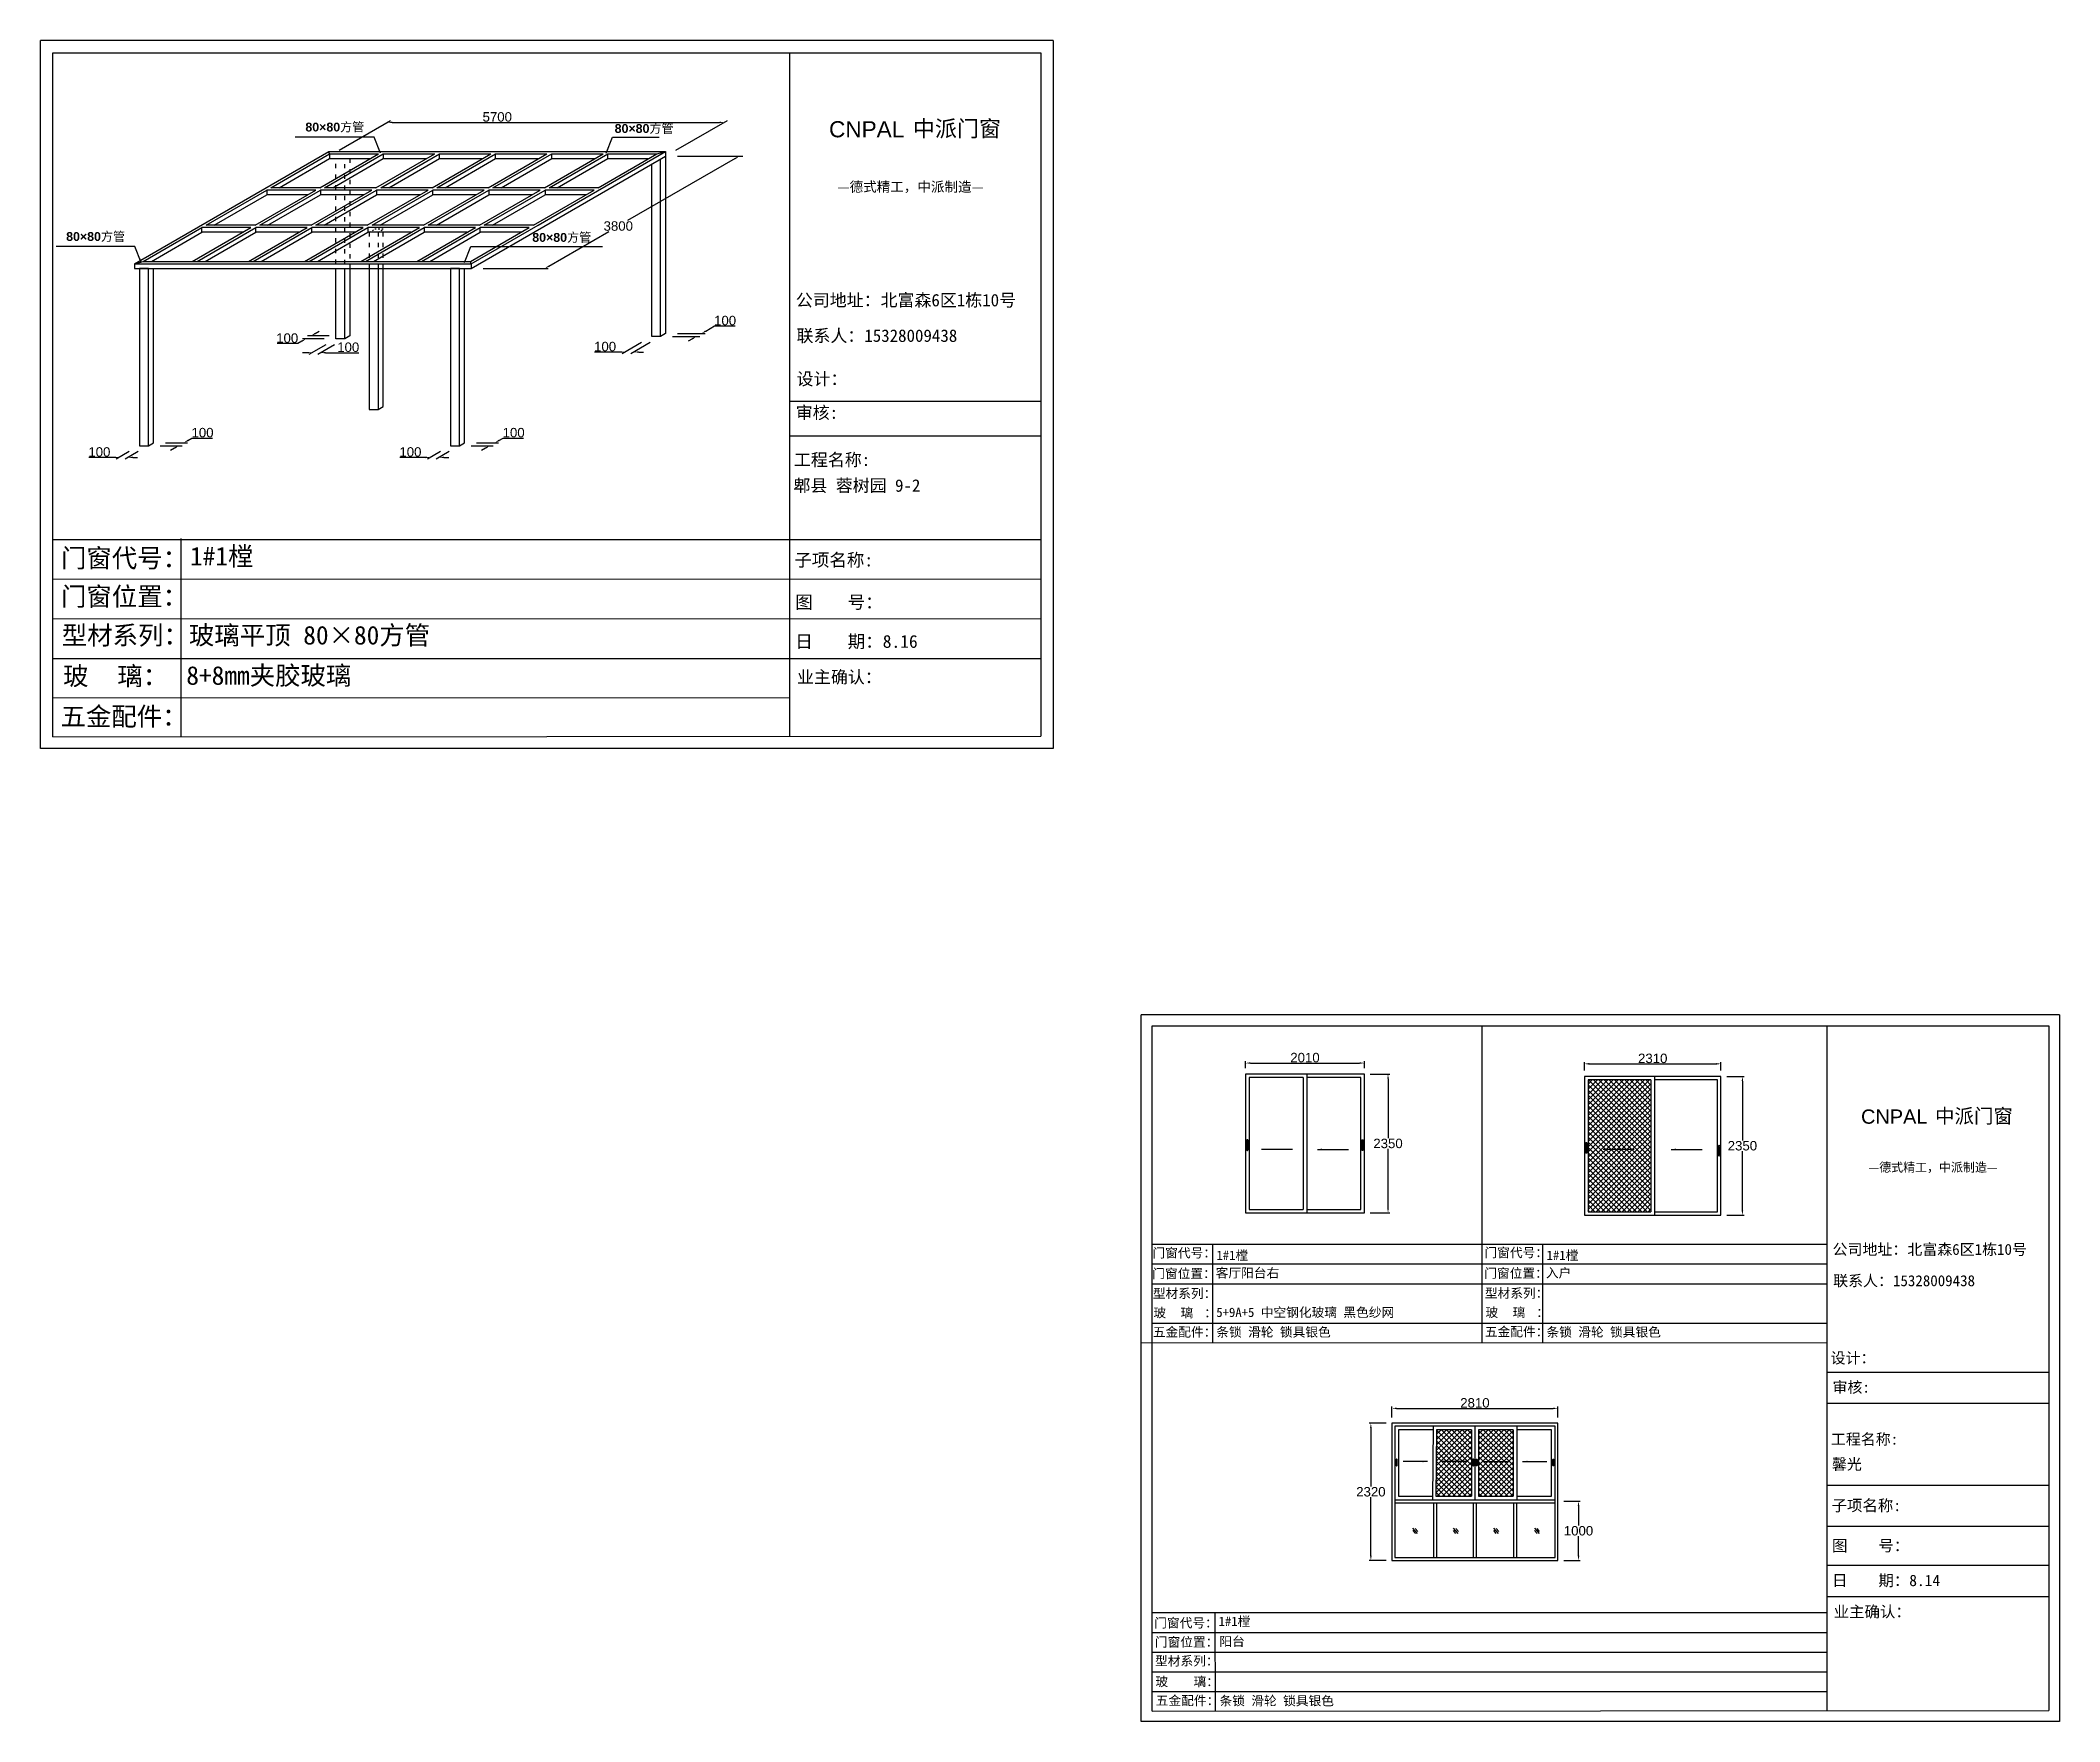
# Model space of a CAD drawing. Header units: inches. Extents: x -138455 to 599497, y -747149 to 13167.
# Drawn here: x 552217 to 586390, y -357947 to -329491 of the extents above; entities that cross this region are included whole.
import ezdxf

# ---------------------------------------------------------------- set-up
doc = ezdxf.new("R2010")
doc.units = ezdxf.units.IN
doc.header["$MEASUREMENT"] = 0
doc.header["$PDMODE"] = 35
doc.header["$PDSIZE"] = -3
doc.linetypes.add('ACAD_ISO03W100', pattern=[30, 12, -18])
doc.layers.add('0 @ 1', color=7, linetype='Continuous')
doc.styles.add('Annotative', font='arialbd.ttf')
doc.styles.add('MtXpl_', font='')
doc.styles.add('MtXpl__1', font='')
doc.styles.get("Standard").update_dxf_attribs({"font": 'arial.ttf'})
doc.styles.get('MtXpl_').set_extended_font_data('SimSun')
doc.styles.get('MtXpl__1').set_extended_font_data('SimSun', bold=True)
doc.dimstyles.get("Standard").update_dxf_attribs({"dimtxt": 80, "dimasz": 70, "dimexe": 40, "dimexo": 80, "dimgap": 0, "dimtad": 1, "dimtih": 1, "dimtoh": 1, "dimdec": 0, "dimzin": 0, "dimdsep": 46, "dimtxsty": 'Standard', "dimcen": 0.09, "dimadec": 0, "dimazin": 0, "dimtfac": 1, "dimtdec": 0, "dimtofl": 0, "dimtmove": 0, "dimatfit": 3, "dimfxl": 0, "dimtolj": 1, "dimtzin": 0, "dimarcsym": 0})

msp = doc.modelspace()

# ---------------------------------------------------------------- texts
for height, p in [(273.33, (565563.9, -331131.7)), (241.23, (583029.8, -347827.5))]:
    msp.add_text('CNPAL', height=height).set_placement(p)
for s, height, style, p in [('中派门窗', 273.33, 'MtXpl_', (566983.1, -331120.4)), ('—德式精工，中派制造—', 168.205, 'MtXpl_', (565706.9, -332053.1)), ('公司地址：北富森6区1栋10号', 210.256, 'MtXpl_', (565002.1, -333992.7)), ('联系人：15328009438', 210.256, 'MtXpl_', (565013.5, -334593.8)), ('设计：', 210.26, 'MtXpl_', (565013.9, -335325.9)), ('审核:', 210.26, 'MtXpl_', (565000.4, -335896)), ('工程名称:', 210.26, 'MtXpl_', (564969.7, -336694)), ('郫县 蓉树园 9-2', 210.26, 'MtXpl_', (564961, -337130.5)), ('子项名称:', 217.27, 'MtXpl_', (564976.4, -338394.5)), ('图    号：', 217.27, 'MtXpl_', (564992, -339107)), ('日    期：8.16', 217.268, 'MtXpl_', (564992.8, -339772.6)), ('业主确认：', 210.26, 'MtXpl_', (565021.9, -340371.9)), ('中派门窗', 241.23, 'MtXpl_', (584282.3, -347817.6)), ('—德式精工，中派制造—', 148.451, 'MtXpl_', (583155.9, -348640.7)), ('公司地址：北富森6区1栋10号', 185.564, 'MtXpl_', (582547.8, -350046.9)), ('客厅阳台右', 157.8, 'MtXpl__1', (572107.7, -350430.7)), ('1#1樘', 157.8, 'MtXpl__1', (572120.6, -350132.2)), ('入户', 157.8, 'MtXpl__1', (577695.2, -350430.7)), ('1#1樘', 157.8, 'MtXpl__1', (577708.1, -350132.2)), ('联系人：15328009438', 185.564, 'MtXpl_', (582557.9, -350577.3)), ('5+9A+5 中空钢化玻璃 黑色纱网 ', 157.8, 'MtXpl__1', (572118.1, -351098.3)), ('条锁 滑轮 锁具银色 ', 157.8, 'MtXpl__1', (572118.1, -351432.1)), ('条锁 滑轮 锁具银色 ', 157.8, 'MtXpl__1', (577705.6, -351432.1)), ('设计：', 185.56, 'MtXpl_', (582514.5, -351885.2)), ('审核:', 185.56, 'MtXpl_', (582546.3, -352379.4)), ('工程名称:', 185.56, 'MtXpl_', (582519.1, -353259.6)), ('馨光', 185.56, 'MtXpl_', (582536.7, -353682.8)), ('子项名称:', 191.75, 'MtXpl_', (582529.8, -354384.3)), ('图    号：', 191.75, 'MtXpl_', (582538.9, -355064.3)), ('日    期：8.14', 191.752, 'MtXpl_', (582539.6, -355653.5)), ('业主确认：', 191.75, 'MtXpl_', (582565.3, -356182.4)), ('门窗代号：', 157.8, 'MtXpl__1', (571067.5, -356354.7)), ('门窗位置：', 157.8, 'MtXpl__1', (571077.5, -356678.8)), ('型材系列：', 157.8, 'MtXpl__1', (571080.7, -356998.2)), ('玻    璃：', 157.8, 'MtXpl__1', (571087.4, -357347.8)), ('五金配件：', 157.8, 'MtXpl__1', (571092.9, -357669.1))]:
    msp.add_text(s, height=height, dxfattribs=dict(style=style)).set_placement(p)
at = {"char_height": 157.8, "attachment_point": 1, "style": 'MtXpl__1'}
for s, width, insert in [('{\\fSimSun|b1|i0|c134|p2;1#1樘}', 4396.385, (572156.6, -356171)), ('阳台', 4396.385, (572169.7, -356511.1)), ('{\\fSimSun|b1|i0|c134|p2;条锁 滑轮 锁具银色 }', 7563.173, (572172.4, -357515.1))]:
    msp.add_mtext_dynamic_manual_height_columns(s, width=width, gutter_width=903.5, heights=[0], dxfattribs=dict(at, insert=insert))
at = {"layer": '0 @ 1', "style": 'Annotative'}
for s, height, p in [('门窗代号：', 315.38, (552564.8, -338411.2)), ('门窗位置：', 315.38, (552564.8, -339060.9)), ('型材系列：', 315.38, (552578.1, -339717.3)), ('玻    璃：', 315.38, (552600.2, -340405.5)), ('五金配件：', 315.38, (552557.1, -341091.2)), ('门窗代号：', 157.8, (571037.1, -350092.1)), ('门窗代号：', 157.8, (576656.2, -350086.8)), ('门窗位置：', 157.8, (571033.7, -350441.3)), ('门窗位置：', 157.8, (576652.8, -350436.1)), ('型材系列：', 157.8, (571043.6, -350779)), ('型材系列：', 157.8, (576662.7, -350773.8)), ('玻    璃   ：', 157.8, (571053.9, -351105.1)), ('玻    璃   ：', 157.8, (576672.9, -351099.8)), ('五金配件：', 157.8, (571044, -351431.4)), ('五金配件：', 157.8, (576663, -351426.2))]:
    msp.add_text(s, height=height, dxfattribs=at).set_placement(p)
for s, width, insert, char_height, attachment_point in [('80×80{\\fSimSun|b1|i0|c134|p2;方管}', 1395.898, (557699.2, -330882.9), 150, 3), ('80×80{\\fSimSun|b1|i0|c134|p2;方管}', 1395.898, (561935.9, -330907.3), 150, 1), ('80×80{\\fSimSun|b1|i0|c134|p2;方管}', 1395.898, (553650.4, -332735.8), 150, 3), ('80×80{\\fSimSun|b1|i0|c134|p2;方管}', 1395.898, (560541.6, -332751.3), 150, 1), ('{\\fSimSun|b1|i0|c134|p2;1#1樘}', 4396.385, (554748.7, -338063.6), 315.385, 1), ('{\\fSimSun|b1|i0|c134|p2;玻璃平顶 80×80方管}', 9006.576, (554730.3, -339400.8), 315.385, 1), ('{\\fSimSun|b1|i0|c134|p2;8+8mm夹胶玻璃}', 7839.588, (554686.4, -340082.5), 315.385, 1)]:
    msp.add_mtext_dynamic_manual_height_columns(s, width=width, gutter_width=903.5, heights=[0], dxfattribs=dict(at, insert=insert, char_height=char_height, attachment_point=attachment_point))

# ---------------------------------------------------------------- blocks, each defined once
blk = doc.blocks.new('*D1218')
at = {"color": 0, "lineweight": -2, "transparency": 16777216}
for p, q in [((557272, -331352), (558144, -330849)), ((558172, -330879), (563712, -330879)), ((562972, -331352), (563844, -330849))]:
    blk.add_line(p, q, dxfattribs=at)
at = {"color": 0, "transparency": 16777216}
for points in [[(558172, -330866), (558172, -330892), (558092, -330879)], [(563712, -330866), (563712, -330892), (563792, -330879)]]:
    blk.add_solid(points, dxfattribs=at)
at = {"layer": 'Defpoints', "color": 0, "transparency": 16777216}
for p in [(563792, -330879), (557099, -331452), (562799, -331452)]:
    blk.add_point(p, dxfattribs=at)
at = {"color": 0, "transparency": 16777216, "insert": (559949, -330787), "char_height": 160, "attachment_point": 5}
blk.add_mtext('\\A1;5700', dxfattribs=at)
blk = doc.blocks.new('*D1219')
at = {"color": 0, "lineweight": -2, "transparency": 16777216}
for p, q in [((562999, -331452), (564103, -331452)), ((563974, -331492), (562155, -332542)), ((560821, -333312), (561838, -332726)), ((559708, -333352), (560812, -333352))]:
    blk.add_line(p, q, dxfattribs=at)
at = {"color": 0, "transparency": 16777216}
for points in [[(563967, -331481), (563980, -331504), (564043, -331452)], [(560815, -333301), (560828, -333324), (560752, -333352)]]:
    blk.add_solid(points, dxfattribs=at)
at = {"layer": 'Defpoints', "color": 0, "transparency": 16777216}
for p in [(562799, -331452), (564043, -331452), (559508, -333352)]:
    blk.add_point(p, dxfattribs=at)
at = {"color": 0, "transparency": 16777216, "insert": (561997, -332634), "char_height": 160, "attachment_point": 5}
blk.add_mtext('\\A1;3800', dxfattribs=at)
blk = doc.blocks.new('*D1220')
at = {"color": 0, "lineweight": -2, "transparency": 16777216}
for p, q in [((553473, -336549), (553036, -336549)), ((553722, -336452), (553502, -336579)), ((553872, -336452), (553652, -336579)), ((553783, -336549), (553863, -336549))]:
    blk.add_line(p, q, dxfattribs=at)
at = {"color": 0, "transparency": 16777216}
for points in [[(553473, -336536), (553473, -336563), (553553, -336549)], [(553783, -336536), (553783, -336563), (553703, -336549)]]:
    blk.add_solid(points, dxfattribs=at)
at = {"layer": 'Defpoints', "color": 0, "transparency": 16777216}
for p in [(553703, -336549), (553895, -336352), (554045, -336352)]:
    blk.add_point(p, dxfattribs=at)
at = {"color": 0, "transparency": 16777216, "insert": (553215, -336458), "char_height": 160, "attachment_point": 5}
blk.add_mtext('\\A1;100', dxfattribs=at)
blk = doc.blocks.new('*D1221')
at = {"color": 0, "lineweight": -2, "transparency": 16777216}
for p, q in [((554713, -336262), (554782, -336222)), ((554782, -336222), (555130, -336222)), ((554245, -336352), (554617, -336352)), ((554332, -336302), (554704, -336302)), ((554488, -336392), (554419, -336432))]:
    blk.add_line(p, q, dxfattribs=at)
at = {"color": 0, "transparency": 16777216}
for points in [[(554706, -336251), (554720, -336274), (554644, -336302)], [(554481, -336381), (554495, -336404), (554557, -336352)]]:
    blk.add_solid(points, dxfattribs=at)
at = {"layer": 'Defpoints', "color": 0, "transparency": 16777216}
for p in [(554045, -336352), (554132, -336302), (554644, -336302)]:
    blk.add_point(p, dxfattribs=at)
at = {"color": 0, "transparency": 16777216, "insert": (554961, -336131), "char_height": 160, "attachment_point": 5}
blk.add_mtext('\\A1;100', dxfattribs=at)
blk = doc.blocks.new('*D1222')
at = {"color": 0, "lineweight": -2, "transparency": 16777216}
for p, q in [((558738, -336549), (558300, -336549)), ((558986, -336452), (558766, -336579)), ((559136, -336452), (558916, -336579)), ((559048, -336549), (559128, -336549))]:
    blk.add_line(p, q, dxfattribs=at)
at = {"color": 0, "transparency": 16777216}
for points in [[(558738, -336536), (558738, -336563), (558818, -336549)], [(559048, -336536), (559048, -336563), (558968, -336549)]]:
    blk.add_solid(points, dxfattribs=at)
at = {"layer": 'Defpoints', "color": 0, "transparency": 16777216}
for p in [(558968, -336549), (559159, -336352), (559309, -336352)]:
    blk.add_point(p, dxfattribs=at)
at = {"color": 0, "transparency": 16777216, "insert": (558479, -336458), "char_height": 160, "attachment_point": 5}
blk.add_mtext('\\A1;100', dxfattribs=at)
blk = doc.blocks.new('*D1223')
at = {"color": 0, "lineweight": -2, "transparency": 16777216}
for p, q in [((559977, -336262), (560047, -336222)), ((560047, -336222), (560395, -336222)), ((559509, -336352), (559881, -336352)), ((559596, -336302), (559968, -336302)), ((559752, -336392), (559683, -336432))]:
    blk.add_line(p, q, dxfattribs=at)
at = {"color": 0, "transparency": 16777216}
for points in [[(559971, -336251), (559984, -336274), (559908, -336302)], [(559746, -336381), (559759, -336404), (559821, -336352)]]:
    blk.add_solid(points, dxfattribs=at)
at = {"layer": 'Defpoints', "color": 0, "transparency": 16777216}
for p in [(559309, -336352), (559396, -336302), (559908, -336302)]:
    blk.add_point(p, dxfattribs=at)
at = {"color": 0, "transparency": 16777216, "insert": (560226, -336131), "char_height": 160, "attachment_point": 5}
blk.add_mtext('\\A1;100', dxfattribs=at)
blk = doc.blocks.new('*D1224')
at = {"color": 0, "lineweight": -2, "transparency": 16777216}
for p, q in [((556733, -334777), (556653, -334777)), ((557046, -334642), (556761, -334807)), ((557196, -334642), (556911, -334807)), ((557043, -334777), (557606, -334777))]:
    blk.add_line(p, q, dxfattribs=at)
at = {"color": 0, "transparency": 16777216}
for points in [[(556733, -334763), (556733, -334790), (556813, -334777)], [(557043, -334763), (557043, -334790), (556963, -334777)]]:
    blk.add_solid(points, dxfattribs=at)
at = {"layer": 'Defpoints', "color": 0, "transparency": 16777216}
for p in [(557219, -334542), (557369, -334542), (556963, -334777)]:
    blk.add_point(p, dxfattribs=at)
at = {"color": 0, "transparency": 16777216, "insert": (557427, -334685), "char_height": 160, "attachment_point": 5}
blk.add_mtext('\\A1;100', dxfattribs=at)
blk = doc.blocks.new('*D1225')
at = {"color": 0, "lineweight": -2, "transparency": 16777216}
for p, q in [((557019, -334542), (556651, -334542)), ((557105, -334492), (556738, -334492)), ((556867, -334452), (556937, -334412)), ((556573, -334622), (556225, -334622)), ((556642, -334582), (556573, -334622))]:
    blk.add_line(p, q, dxfattribs=at)
at = {"color": 0, "transparency": 16777216}
for points in [[(556636, -334571), (556649, -334594), (556711, -334542)], [(556861, -334441), (556874, -334464), (556798, -334492)]]:
    blk.add_solid(points, dxfattribs=at)
at = {"layer": 'Defpoints', "color": 0, "transparency": 16777216}
for p in [(556798, -334492), (557219, -334542), (557305, -334492)]:
    blk.add_point(p, dxfattribs=at)
at = {"color": 0, "transparency": 16777216, "insert": (556394, -334531), "char_height": 160, "attachment_point": 5}
blk.add_mtext('\\A1;100', dxfattribs=at)
blk = doc.blocks.new('*D1226')
at = {"color": 0, "lineweight": -2, "transparency": 16777216}
for p, q in [((562912, -334502), (563380, -334502)), ((562999, -334452), (563467, -334452)), ((563251, -334542), (563181, -334582)), ((563476, -334412), (563626, -334325)), ((563626, -334325), (563974, -334325))]:
    blk.add_line(p, q, dxfattribs=at)
at = {"color": 0, "transparency": 16777216}
for points in [[(563244, -334531), (563257, -334554), (563320, -334502)], [(563469, -334401), (563483, -334424), (563407, -334452)]]:
    blk.add_solid(points, dxfattribs=at)
at = {"layer": 'Defpoints', "color": 0, "transparency": 16777216}
for p in [(562712, -334502), (562799, -334452), (563407, -334452)]:
    blk.add_point(p, dxfattribs=at)
at = {"color": 0, "transparency": 16777216, "insert": (563805, -334234), "char_height": 160, "attachment_point": 5}
blk.add_mtext('\\A1;100', dxfattribs=at)
blk = doc.blocks.new('*D1227')
at = {"color": 0, "lineweight": -2, "transparency": 16777216}
for p, q in [((562033, -334766), (561595, -334766)), ((562389, -334607), (562061, -334796)), ((562539, -334607), (562211, -334796)), ((562343, -334766), (562423, -334766))]:
    blk.add_line(p, q, dxfattribs=at)
at = {"color": 0, "transparency": 16777216}
for points in [[(562033, -334753), (562033, -334779), (562113, -334766)], [(562343, -334753), (562343, -334779), (562263, -334766)]]:
    blk.add_solid(points, dxfattribs=at)
at = {"layer": 'Defpoints', "color": 0, "transparency": 16777216}
for p in [(562562, -334507), (562712, -334507), (562263, -334766)]:
    blk.add_point(p, dxfattribs=at)
at = {"color": 0, "transparency": 16777216, "insert": (561774, -334674), "char_height": 160, "attachment_point": 5}
blk.add_mtext('\\A1;100', dxfattribs=at)
blk = doc.blocks.new('*D1230')
at = {"color": 0, "lineweight": -2, "transparency": 16777216}
for p, q in [((572614, -346887), (572614, -346771)), ((572694, -346801), (574544, -346801)), ((574624, -346887), (574624, -346771))]:
    blk.add_line(p, q, dxfattribs=at)
at = {"color": 0, "transparency": 16777216}
for points in [[(572694, -346787), (572694, -346814), (572614, -346801)], [(574544, -346787), (574544, -346814), (574624, -346801)]]:
    blk.add_solid(points, dxfattribs=at)
at = {"layer": 'Defpoints', "color": 0, "transparency": 16777216}
for p in [(574624, -346801), (572614, -346987), (574624, -346987)]:
    blk.add_point(p, dxfattribs=at)
at = {"color": 0, "transparency": 16777216, "insert": (573619, -346709), "char_height": 160, "attachment_point": 5}
blk.add_mtext('\\A1;2010', dxfattribs=at)
blk = doc.blocks.new('*D1231')
at = {"color": 0, "lineweight": -2, "transparency": 16777216}
for p, q in [((574724, -346987), (575054, -346987)), ((575024, -347067), (575024, -348071)), ((575024, -349257), (575024, -348254)), ((574724, -349337), (575054, -349337))]:
    blk.add_line(p, q, dxfattribs=at)
at = {"color": 0, "transparency": 16777216}
for points in [[(575011, -347067), (575038, -347067), (575024, -346987)], [(575011, -349257), (575038, -349257), (575024, -349337)]]:
    blk.add_solid(points, dxfattribs=at)
at = {"layer": 'Defpoints', "color": 0, "transparency": 16777216}
for p in [(574624, -346987), (574624, -349337), (575024, -349337)]:
    blk.add_point(p, dxfattribs=at)
at = {"color": 0, "transparency": 16777216, "insert": (575024, -348162), "char_height": 160, "attachment_point": 5}
blk.add_mtext('\\A1;2350', dxfattribs=at)
blk = doc.blocks.new('*D1232')
at = {"color": 0, "lineweight": -2, "transparency": 16777216}
for p, q in [((578349, -346926), (578349, -346784)), ((578429, -346814), (580579, -346814)), ((580659, -346926), (580659, -346784))]:
    blk.add_line(p, q, dxfattribs=at)
at = {"color": 0, "transparency": 16777216}
for points in [[(578429, -346800), (578429, -346827), (578349, -346814)], [(580579, -346800), (580579, -346827), (580659, -346814)]]:
    blk.add_solid(points, dxfattribs=at)
at = {"layer": 'Defpoints', "color": 0, "transparency": 16777216}
for p in [(580659, -346814), (578349, -347026), (580659, -347026)]:
    blk.add_point(p, dxfattribs=at)
at = {"color": 0, "transparency": 16777216, "insert": (579504, -346722), "char_height": 160, "attachment_point": 5}
blk.add_mtext('\\A1;2310', dxfattribs=at)
blk = doc.blocks.new('*D1233')
at = {"color": 0, "lineweight": -2, "transparency": 16777216}
for p, q in [((580759, -347026), (581052, -347026)), ((581022, -347106), (581022, -348110)), ((581022, -349296), (581022, -348293)), ((580759, -349376), (581052, -349376))]:
    blk.add_line(p, q, dxfattribs=at)
at = {"color": 0, "transparency": 16777216}
for points in [[(581009, -347106), (581035, -347106), (581022, -347026)], [(581009, -349296), (581035, -349296), (581022, -349376)]]:
    blk.add_solid(points, dxfattribs=at)
at = {"layer": 'Defpoints', "color": 0, "transparency": 16777216}
for p in [(580659, -347026), (580659, -349376), (581022, -349376)]:
    blk.add_point(p, dxfattribs=at)
at = {"color": 0, "transparency": 16777216, "insert": (581022, -348201), "char_height": 160, "attachment_point": 5}
blk.add_mtext('\\A1;2350', dxfattribs=at)
blk = doc.blocks.new('*D1234')
at = {"color": 0, "lineweight": -2, "transparency": 16777216}
for p, q in [((578000, -354218), (578278, -354218)), ((578248, -354298), (578248, -354627)), ((578248, -355138), (578248, -354810)), ((578000, -355218), (578278, -355218))]:
    blk.add_line(p, q, dxfattribs=at)
at = {"color": 0, "transparency": 16777216}
for points in [[(578235, -354298), (578262, -354298), (578248, -354218)], [(578235, -355138), (578262, -355138), (578248, -355218)]]:
    blk.add_solid(points, dxfattribs=at)
at = {"layer": 'Defpoints', "color": 0, "transparency": 16777216}
for p in [(577900, -354218), (577900, -355218), (578248, -355218)]:
    blk.add_point(p, dxfattribs=at)
at = {"color": 0, "transparency": 16777216, "insert": (578248, -354718), "char_height": 160, "attachment_point": 5}
blk.add_mtext('\\A1;1000', dxfattribs=at)
blk = doc.blocks.new('*D1235')
at = {"color": 0, "lineweight": -2, "transparency": 16777216}
for p, q in [((574990, -352898), (574704, -352898)), ((574734, -352978), (574734, -353967)), ((574734, -355138), (574734, -354150)), ((574990, -355218), (574704, -355218))]:
    blk.add_line(p, q, dxfattribs=at)
at = {"color": 0, "transparency": 16777216}
for points in [[(574720, -352978), (574747, -352978), (574734, -352898)], [(574720, -355138), (574747, -355138), (574734, -355218)]]:
    blk.add_solid(points, dxfattribs=at)
at = {"layer": 'Defpoints', "color": 0, "transparency": 16777216}
for p in [(575090, -352898), (574734, -355218), (575090, -355218)]:
    blk.add_point(p, dxfattribs=at)
at = {"color": 0, "transparency": 16777216, "insert": (574734, -354058), "char_height": 160, "attachment_point": 5}
blk.add_mtext('\\A1;2320', dxfattribs=at)
blk = doc.blocks.new('*D1236')
at = {"color": 0, "lineweight": -2, "transparency": 16777216}
for p, q in [((575090, -352798), (575090, -352615)), ((575170, -352645), (577820, -352645)), ((577900, -352798), (577900, -352615))]:
    blk.add_line(p, q, dxfattribs=at)
at = {"color": 0, "transparency": 16777216}
for points in [[(575170, -352632), (575170, -352658), (575090, -352645)], [(577820, -352632), (577820, -352658), (577900, -352645)]]:
    blk.add_solid(points, dxfattribs=at)
at = {"layer": 'Defpoints', "color": 0, "transparency": 16777216}
for p in [(577900, -352645), (575090, -352898), (577900, -352898)]:
    blk.add_point(p, dxfattribs=at)
at = {"color": 0, "transparency": 16777216, "insert": (576495, -352553), "char_height": 160, "attachment_point": 5}
blk.add_mtext('\\A1;2810', dxfattribs=at)
blk = doc.blocks.new('123as')
at = {"color": 0}
for p, q in [((90189, 51387), (90252, 51462)), ((90194, 51330), (90312, 51470)), ((90251, 51335), (90314, 51410))]:
    blk.add_line(p, q, dxfattribs=at)
blk = doc.blocks.new('123z')
at = {"color": 0}
for points in [[(94078, 52755), (94078, 52755, 0.414214), (94088, 52765), (94088, 52845, 0.414214), (94078, 52855), (94078, 52855, 0.414214), (94068, 52845), (94068, 52765, 0.414214)], [(94078, 52775), (94078, 52775, 0.414214), (94083, 52780), (94083, 52830, 0.414214), (94078, 52835), (94078, 52835, 0.414214), (94073, 52830), (94073, 52780, 0.414214)]]:
    blk.add_lwpolyline(points, format="xyb", close=True, dxfattribs=at)

# ---------------------------------------------------------------- dimensions: what is measured, and where the dimension line sits
for base, p1, p2, angle, picture, middle in [((563791.6, -330879.1), (557099, -331452.2), (562799, -331452.2), 0, '*D1218', (559949, -330879.1)), ((564043.1, -331452.2), (559508.1, -333352.2), (562799, -331452.2), 30, '*D1219', (561996.6, -332633.8)), ((563406.6, -334452.2), (562712.4, -334502.2), (562799, -334452.2), 30, '*D1226', (563805.3, -334325.3)), ((556798.1, -334492.2), (557218.8, -334542.2), (557305.4, -334492.2), 30, '*D1225', (556394, -334622.2))]:
    dim = msp.add_linear_dim(base=base, p1=p1, p2=p2, angle=angle, dimstyle='Standard', override={"dimtxt": 160, "dimasz": 80, "dimexe": 30, "dimexo": 100, "dimgap": 10})
    dim.commit()
    dim.dimension.update_dxf_attribs({"geometry": picture, "text_midpoint": middle, "dimtype": 161})
for base, p1, p2, picture, middle in [((556962.8, -334776.6), (557218.8, -334542.2), (557368.8, -334542.2), '*D1224', (557427.5, -334776.6)), ((562263, -334766.1), (562562.4, -334506.7), (562712.4, -334506.7), '*D1227', (561774.1, -334766.1)), ((553703.5, -336549.5), (553895.1, -336352.2), (554045.1, -336352.2), '*D1220', (553214.5, -336549.5)), ((558967.8, -336549.5), (559159.4, -336352.2), (559309.4, -336352.2), '*D1222', (558478.8, -336549.5))]:
    dim = msp.add_linear_dim(base=base, p1=p1, p2=p2, angle=0, text='100', dimstyle='Standard', override={"dimtxt": 160, "dimasz": 80, "dimexe": 30, "dimexo": 100, "dimgap": 10})
    dim.commit()
    dim.dimension.update_dxf_attribs({"geometry": picture, "text_midpoint": middle, "dimtype": 161})
for p1, p2, picture, middle in [((554045.1, -336352.2), (554131.8, -336302.2), '*D1221', (554961.3, -336130.5)), ((559309.4, -336352.2), (559396, -336302.2), '*D1223', (560225.6, -336130.5))]:
    dim = msp.add_aligned_dim(p1=p1, p2=p2, distance=-256, dimstyle='Standard', override={"dimtxt": 160, "dimasz": 80, "dimexe": 30, "dimexo": 100, "dimgap": 10})
    dim.commit()
    dim.dimension.update_dxf_attribs({"geometry": picture, "text_midpoint": middle})
for base, p1, p2, picture, middle in [((574623.5, -346800.7), (572613.5, -346987.4), (574623.5, -346987.4), '*D1230', (573618.5, -346709)), ((580659.2, -346813.7), (578349.2, -347026.3), (580659.2, -347026.3), '*D1232', (579504.2, -346721.9)), ((577900.4, -352644.9), (575090.4, -352898.3), (577900.4, -352898.3), '*D1236', (576495.4, -352553.2))]:
    dim = msp.add_linear_dim(base=base, p1=p1, p2=p2, dimstyle='Standard', override={"dimtxt": 160, "dimasz": 80, "dimexe": 30, "dimexo": 100, "dimgap": 10})
    dim.commit()
    dim.dimension.update_dxf_attribs({"geometry": picture, "text_midpoint": middle})
for base, p1, p2, picture, middle in [((575024.3, -349337.4), (574623.5, -346987.4), (574623.5, -349337.4), '*D1231', (575024.3, -348162.4)), ((581022.1, -349376.3), (580659.2, -347026.3), (580659.2, -349376.3), '*D1233', (581022.1, -348201.3)), ((574733.6, -355218.3), (575090.4, -352898.3), (575090.4, -355218.3), '*D1235', (574733.6, -354058.3)), ((578248.2, -355218.3), (577900.4, -354218.3), (577900.4, -355218.3), '*D1234', (578248.2, -354718.3))]:
    dim = msp.add_linear_dim(base=base, p1=p1, p2=p2, angle=90, dimstyle='Standard', override={"dimtxt": 160, "dimasz": 80, "dimexe": 30, "dimexo": 100, "dimgap": 10})
    dim.commit()
    dim.dimension.update_dxf_attribs({"geometry": picture, "text_midpoint": middle})

# ---------------------------------------------------------------- hatches: boundary and pattern name
h = msp.add_hatch()
h.set_pattern_fill('ANSI37', color=256, scale=500)
h.set_pattern_definition([(45, (20804.53, -3375.67), (-44.194174, 44.194174), []), (135, (20804.53, -3375.67), (-44.194174, -44.194174), [])])
h.paths.add_polyline_path([(579474.2, -347086.3), (578409.2, -347086.3), (578409.2, -349316.3), (579474.2, -349316.3)])
h = msp.add_hatch()
h.set_pattern_fill('ANSI37', color=256, scale=500)
h.set_pattern_definition([(45, (13598.104, -10854.995), (-44.194174, 44.194174), []), (135, (13598.104, -10854.995), (-44.194174, -44.194174), [])])
h.paths.add_polyline_path([(575847.3, -353008.3), (575836, -354133.3), (576435.4, -354133.3), (576435.4, -353008.3)])
h.paths.add_polyline_path([(576555.4, -353008.3), (576555.4, -354133.3), (577142.9, -354133.3), (577142.9, -353008.3)])

# ---------------------------------------------------------------- linework, layer by layer
for p, q in [((569355.9, -329491), (552216.7, -329491)), ((552216.7, -341478.8), (552216.7, -329491)), ((552427, -329700.5), (569146.3, -329700.5)), ((552427, -341280.4), (552427, -329700.5)), ((564892.7, -329700.5), (564892.7, -341269.4)), ((569146.3, -329700.5), (569146.3, -341268.7)), ((569355.9, -329491), (569355.9, -341478.8)), ((553808.1, -333272.2), (557099, -331372.2)), ((556116.6, -331985.5), (557109.7, -331412.2)), ((556946.6, -331985.5), (557939.7, -331412.2)), ((557026.6, -331985.5), (558019.7, -331412.2)), ((557099, -331372.2), (562799, -331372.2)), ((557109.7, -331412.2), (557099, -331372.2)), ((557109.7, -331412.2), (557939.7, -331412.2)), ((557109.7, -331412.2), (557109.7, -331492.2)), ((557896.6, -331985.5), (558889.7, -331412.2)), ((557976.6, -331985.5), (558969.7, -331412.2)), ((558019.7, -331412.2), (558019.7, -331492.2)), ((558019.7, -331412.2), (558889.7, -331412.2)), ((558846.6, -331985.5), (559839.7, -331412.2)), ((558926.6, -331985.5), (559919.7, -331412.2)), ((558969.7, -331412.2), (559839.7, -331412.2)), ((558969.7, -331492.2), (558969.7, -331412.2)), ((559508.1, -333352.2), (562799, -331452.2)), ((559508.1, -333352.2), (562799, -331452.2)), ((559796.6, -331985.5), (560789.7, -331412.2)), ((559876.6, -331985.5), (560869.7, -331412.2)), ((559919.7, -331492.2), (559919.7, -331412.2)), ((559919.7, -331412.2), (560789.7, -331412.2)), ((560639.7, -332618.9), (562799, -331372.2)), ((560746.6, -331985.5), (561739.7, -331412.2)), ((560826.6, -331985.5), (561819.7, -331412.2)), ((560869.7, -331492.2), (560869.7, -331412.2)), ((560869.7, -331412.2), (561739.7, -331412.2)), ((561656.6, -331985.5), (562649.7, -331412.2)), ((561819.7, -331492.2), (561819.7, -331412.2)), ((561819.7, -331412.2), (562649.7, -331412.2)), ((562649.7, -331412.2), (562799, -331372.2)), ((562799, -331372.2), (562799, -331452.2)), ((562799, -331452.2), (562799, -334452.2)), ((556255.2, -331985.5), (557109.7, -331492.2)), ((557109.7, -331492.2), (557801.1, -331492.2)), ((557165.2, -331985.5), (558019.7, -331492.2)), ((558019.7, -331492.2), (558751.1, -331492.2)), ((558115.2, -331985.5), (558969.7, -331492.2)), ((558969.7, -331492.2), (559701.1, -331492.2)), ((559065.2, -331985.5), (559919.7, -331492.2)), ((559919.7, -331492.2), (560651.1, -331492.2)), ((560015.2, -331985.5), (560869.7, -331492.2)), ((560015.2, -331985.5), (560869.7, -331492.2)), ((560869.7, -331492.2), (561601.1, -331492.2)), ((560965.2, -331985.5), (561819.7, -331492.2)), ((560965.2, -331985.5), (561819.7, -331492.2)), ((561819.7, -331492.2), (562511.1, -331492.2)), ((562562.4, -334502.2), (562562.4, -331588.8)), ((562712.4, -334502.2), (562712.4, -331502.2)), ((555019.7, -332618.9), (556047.4, -332025.5)), ((555158.2, -332618.9), (556047.4, -332105.5)), ((555849.7, -332618.9), (556877.4, -332025.5)), ((555929.7, -332618.9), (556957.4, -332025.5)), ((556047.4, -332025.5), (556047.4, -332105.5)), ((556877.4, -332025.5), (556047.4, -332025.5)), ((556738.8, -332105.5), (556047.4, -332105.5)), ((556068.2, -332618.9), (556957.4, -332105.5)), ((556946.6, -331985.5), (556116.6, -331985.5)), ((556799.7, -332618.9), (557827.4, -332025.5)), ((556879.7, -332618.9), (557907.4, -332025.5)), ((556957.4, -332025.5), (556957.4, -332105.5)), ((557827.4, -332025.5), (556957.4, -332025.5)), ((557688.8, -332105.5), (556957.4, -332105.5)), ((557018.2, -332618.9), (557907.4, -332105.5)), ((557896.6, -331985.5), (557026.6, -331985.5)), ((557749.7, -332618.9), (558777.4, -332025.5)), ((557829.7, -332618.9), (558857.4, -332025.5)), ((557907.4, -332025.5), (557907.4, -332105.5)), ((558777.4, -332025.5), (557907.4, -332025.5)), ((558638.8, -332105.5), (557907.4, -332105.5)), ((557968.2, -332618.9), (558857.4, -332105.5)), ((557968.2, -332618.9), (558857.4, -332105.5)), ((558846.6, -331985.5), (557976.6, -331985.5)), ((558699.7, -332618.9), (559727.4, -332025.5)), ((558779.7, -332618.9), (559807.4, -332025.5)), ((558857.4, -332105.5), (558857.4, -332025.5)), ((559727.4, -332025.5), (558857.4, -332025.5)), ((559588.8, -332105.5), (558857.4, -332105.5)), ((558918.2, -332618.9), (559807.4, -332105.5)), ((558918.2, -332618.9), (559807.4, -332105.5)), ((559796.6, -331985.5), (558926.6, -331985.5)), ((559649.7, -332618.9), (560677.4, -332025.5)), ((559729.7, -332618.9), (560757.4, -332025.5)), ((559807.4, -332025.5), (559807.4, -332105.5)), ((560677.4, -332025.5), (559807.4, -332025.5)), ((560538.8, -332105.5), (559807.4, -332105.5)), ((559868.2, -332618.9), (560757.4, -332105.5)), ((559868.2, -332618.9), (560757.4, -332105.5)), ((560746.6, -331985.5), (559876.6, -331985.5)), ((560559.7, -332618.9), (561587.4, -332025.5)), ((561587.4, -332025.5), (560757.4, -332025.5)), ((560757.4, -332025.5), (560757.4, -332105.5)), ((561448.8, -332105.5), (560757.4, -332105.5)), ((561656.6, -331985.5), (560826.6, -331985.5)), ((553957.4, -333232.2), (554950.4, -332658.9)), ((554095.9, -333232.2), (554950.4, -332738.9)), ((554787.4, -333232.2), (555780.4, -332658.9)), ((554867.4, -333232.2), (555860.4, -332658.9)), ((554950.4, -332738.9), (554950.4, -332658.9)), ((555780.4, -332658.9), (554950.4, -332658.9)), ((555641.8, -332738.9), (554950.4, -332738.9)), ((555005.9, -333232.2), (555860.4, -332738.9)), ((555005.9, -333232.2), (555860.4, -332738.9)), ((555849.7, -332618.9), (555019.7, -332618.9)), ((555737.4, -333232.2), (556730.4, -332658.9)), ((555817.4, -333232.2), (556810.4, -332658.9)), ((555860.4, -332738.9), (555860.4, -332658.9)), ((556730.4, -332658.9), (555860.4, -332658.9)), ((556591.8, -332738.9), (555860.4, -332738.9)), ((556799.7, -332618.9), (555929.7, -332618.9)), ((555955.9, -333232.2), (556810.4, -332738.9)), ((555955.9, -333232.2), (556810.4, -332738.9)), ((556687.4, -333232.2), (557680.4, -332658.9)), ((556767.4, -333232.2), (557760.4, -332658.9)), ((556810.4, -332738.9), (556810.4, -332658.9)), ((557680.4, -332658.9), (556810.4, -332658.9)), ((557541.8, -332738.9), (556810.4, -332738.9)), ((557749.7, -332618.9), (556879.7, -332618.9)), ((556905.9, -333232.2), (557760.4, -332738.9)), ((556905.9, -333232.2), (557760.4, -332738.9)), ((557637.4, -333232.2), (558630.4, -332658.9)), ((557717.4, -333232.2), (558710.4, -332658.9)), ((557760.4, -332658.9), (557760.4, -332738.9)), ((558630.4, -332658.9), (557760.4, -332658.9)), ((558491.8, -332738.9), (557760.4, -332738.9)), ((557932.7, -332738.9), (557782.7, -332738.9)), ((558699.7, -332618.9), (557829.7, -332618.9)), ((557855.9, -333232.2), (558710.4, -332738.9)), ((557855.9, -333232.2), (558710.4, -332738.9)), ((558587.4, -333232.2), (559580.4, -332658.9)), ((558667.4, -333232.2), (559660.4, -332658.9)), ((558710.4, -332658.9), (558710.4, -332738.9)), ((559580.4, -332658.9), (558710.4, -332658.9)), ((559441.8, -332738.9), (558710.4, -332738.9)), ((559649.7, -332618.9), (558779.7, -332618.9)), ((558805.9, -333232.2), (559660.4, -332738.9)), ((558805.9, -333232.2), (559660.4, -332738.9)), ((559497.4, -333232.2), (560490.4, -332658.9)), ((559508.1, -333272.2), (560639.7, -332618.9)), ((560490.4, -332658.9), (559660.4, -332658.9)), ((559660.4, -332738.9), (559660.4, -332658.9)), ((560351.8, -332738.9), (559660.4, -332738.9)), ((560559.7, -332618.9), (559729.7, -332618.9)), ((553808.1, -333272.2), (553957.4, -333232.2)), ((553808.1, -333272.2), (553808.1, -333352.2)), ((553808.1, -333272.2), (559428.1, -333272.2)), ((553808.1, -333352.2), (559508.1, -333352.2)), ((553957.4, -333232.2), (554787.4, -333232.2)), ((554131.8, -336302.2), (554131.8, -333352.2)), ((554787.4, -333232.2), (554867.4, -333232.2)), ((554867.4, -333232.2), (559497.4, -333232.2)), ((557218.8, -334542.2), (557218.8, -333352.2)), ((557368.8, -334542.2), (557368.8, -333352.2)), ((557455.4, -333352.2), (557455.4, -334492.2)), ((557782.7, -333352.2), (557782.7, -335738.9)), ((557932.7, -333352.2), (557932.7, -335738.9)), ((558019.3, -335688.9), (558019.3, -333352.2)), ((559396, -336302.2), (559396, -333352.2)), ((559428.1, -333272.2), (559508.1, -333272.2)), ((559508.1, -333272.2), (559497.4, -333232.2)), ((559508.1, -333272.2), (559508.1, -333352.2)), ((557368.8, -334542.2), (557218.8, -334542.2)), ((557455.4, -334492.2), (557368.8, -334542.2)), ((562712.4, -334502.2), (562562.4, -334502.2)), ((562799, -334452.2), (562712.4, -334502.2)), ((557782.7, -335738.9), (557932.7, -335738.9)), ((557932.7, -335738.9), (558019.3, -335688.9)), ((564892.7, -335595), (569146.3, -335595)), ((564892.7, -336184.1), (569146.3, -336184.1)), ((554045.1, -336352.2), (554131.8, -336302.2)), ((559309.4, -336352.2), (559396, -336302.2)), ((552424.8, -337938.8), (569146.3, -337938.8)), ((554591.6, -337922.4), (554592.6, -341265.4)), ((552425.2, -338609.9), (569146.3, -338605.4)), ((552425.7, -339281.3), (569146.3, -339276.7)), ((552426.1, -339953.1), (569146.3, -339953.1)), ((552426.5, -340619.4), (564892.7, -340613.4)), ((552427, -341280.4), (569146.3, -341268.7)), ((569355.9, -341478.8), (552216.7, -341478.8)), ((586390.3, -345982.9), (570845.8, -345982.9)), ((570845.8, -357947.4), (570845.8, -345982.9)), ((571031.3, -346167.8), (586205.4, -346167.8)), ((571031.3, -357772.3), (571031.3, -346167.8)), ((576619.8, -351534.7), (576615.8, -346167.8)), ((582451.2, -346167.8), (582451.2, -357762.6)), ((586205.4, -346167.8), (586205.4, -357761.9)), ((586390.3, -345982.9), (586390.3, -357947.4)), ((573588.5, -347047.4), (573588.5, -349277.4)), ((573648.5, -346987.4), (573648.5, -349337.4)), ((579474.2, -347086.3), (579474.2, -349316.3)), ((579534.2, -347026.3), (579534.2, -349376.3)), ((571031, -349867.1), (582451.2, -349867.1)), ((572053.8, -349867.1), (572053.8, -351536.2)), ((577641.4, -349867.1), (577641.4, -351536.2)), ((571031, -350200.9), (582451.2, -350200.9)), ((571031, -350534.8), (582451.2, -350534.8)), ((571031, -351202.4), (582451.2, -351202.4)), ((570845.8, -351536.7), (582451.2, -351531.8)), ((582451.2, -352035.3), (586205.4, -352035.3)), ((582451.2, -352555.2), (586205.4, -352555.2)), ((577900.4, -352898.3), (575090.4, -352898.3)), ((575090.4, -352898.3), (575090.4, -355218.3)), ((575140.4, -352948.3), (575140.4, -355168.3)), ((575787.9, -352948.3), (575140.4, -352948.3)), ((575787.3, -353008.3), (575200.4, -353008.3)), ((575200.4, -353008.3), (575200.4, -354133.3)), ((575787.9, -352948.3), (575775.4, -354193.3)), ((576435.4, -352948.3), (575787.9, -352948.3)), ((575847.3, -353008.3), (575836, -354133.3)), ((576435.4, -353008.3), (575847.3, -353008.3)), ((577202.9, -352948.3), (576435.4, -352948.3)), ((576435.4, -353008.3), (576435.4, -354133.3)), ((576495.4, -352948.3), (576495.4, -354193.3)), ((576555.4, -353008.3), (576555.4, -354133.3)), ((577142.9, -353008.3), (576555.4, -353008.3)), ((577142.9, -353008.3), (577142.9, -354133.3)), ((577850.4, -352948.3), (577202.9, -352948.3)), ((577202.9, -352948.3), (577202.9, -354193.3)), ((577790.4, -353008.3), (577202.9, -353008.3)), ((577790.4, -354133.3), (577790.4, -353008.3)), ((577850.4, -355168.3), (577850.4, -352948.3)), ((577900.4, -355218.3), (577900.4, -352898.3)), ((582451.2, -353944.5), (586205.4, -353944.5)), ((575140.4, -354193.3), (577142.9, -354193.3)), ((575140.4, -354243.3), (577850.4, -354243.3)), ((575200.4, -354133.3), (575776, -354133.3)), ((575792.9, -354243.3), (575792.9, -355168.3)), ((575836, -354133.3), (576435.4, -354133.3)), ((575842.9, -354243.3), (575842.9, -355168.3)), ((576470.4, -355168.3), (576470.4, -354243.3)), ((576520.4, -355168.3), (576520.4, -354243.3)), ((576555.4, -354133.3), (577142.9, -354133.3)), ((577142.9, -354193.3), (577850.4, -354193.3)), ((577147.9, -354243.3), (577147.9, -355168.3)), ((577197.9, -354243.3), (577197.9, -355168.3)), ((577202.9, -354133.3), (577790.4, -354133.3)), ((582451.2, -354641.4), (586205.4, -354641.4)), ((575090.4, -355218.3), (577900.4, -355218.3)), ((575140.4, -355168.3), (577850.4, -355168.3)), ((582451.2, -355299.9), (586205.4, -355299.9)), ((582451.2, -355827.7), (586205.4, -355827.7)), ((571034.7, -356102.8), (582454.9, -356102.8)), ((572094.8, -356102.8), (572096, -357771.6)), ((571034.7, -356436.6), (582454.9, -356436.6)), ((571034.7, -356770.4), (582454.9, -356770.4)), ((571034.7, -357104.2), (582454.9, -357104.2)), ((571034.7, -357438), (582454.9, -357438)), ((571031.3, -357772.3), (586205.4, -357761.9)), ((586390.3, -357947.4), (570845.8, -357947.4))]:
    msp.add_line(p, q)
at = {"linetype": 'ACAD_ISO03W100', "ltscale": 6}
for p, q in [((557218.8, -333452), (557218.8, -331492.2)), ((557368.8, -333456.5), (557368.8, -331492.2)), ((557455.4, -331492.2), (557455.4, -333447.5)), ((557782.7, -332738.9), (557782.7, -333352.2)), ((557932.7, -332738.9), (557932.7, -333352.2)), ((558019.3, -333352.2), (558019.3, -332688.9))]:
    msp.add_line(p, q, dxfattribs=at)
at = {"linetype": 'ACAD_ISO03W100', "ltscale": 2}
for p, q in [((557782.7, -332738.9), (557869.3, -332688.9)), ((558019.3, -332688.9), (557869.3, -332688.9)), ((557932.7, -332738.9), (558019.3, -332688.9))]:
    msp.add_line(p, q, dxfattribs=at)
for points in [[(553895.1, -336352.2), (554045.1, -336352.2), (554045.1, -333352.2), (553895.1, -333352.2)], [(559159.4, -336352.2), (559309.4, -336352.2), (559309.4, -333352.2), (559159.4, -333352.2)], [(572613.5, -349337.4), (574623.5, -349337.4), (574623.5, -346987.4), (572613.5, -346987.4)], [(578349.2, -349376.3), (580659.2, -349376.3), (580659.2, -347026.3), (578349.2, -347026.3)]]:
    msp.add_lwpolyline(points, close=True)
for points in [[(573588.5, -347047.4), (572673.5, -347047.4), (572673.5, -349277.4), (573588.5, -349277.4)], [(573648.5, -349277.4), (574563.5, -349277.4), (574563.5, -347047.4), (573648.5, -347047.4)], [(579474.2, -347086.3), (578409.2, -347086.3), (578409.2, -349316.3), (579474.2, -349316.3)], [(579534.2, -349316.3), (580599.2, -349316.3), (580599.2, -347086.3), (579534.2, -347086.3)]]:
    msp.add_lwpolyline(points)
at = {"color": 0}
for points in [[(572644.3, -348278.9), (572644.3, -348278.9, 0.4142136), (572655.3, -348267.9), (572655.3, -348108.6, 0.4142136), (572644.3, -348097.7), (572644.3, -348097.7, 0.4142136), (572633.4, -348108.6), (572633.4, -348267.9, 0.4142136)], [(572644.3, -348257), (572644.3, -348257, 0.4142136), (572649.8, -348251.5), (572649.8, -348125.1, 0.4142136), (572644.3, -348119.6), (572644.3, -348119.6, 0.4142136), (572638.9, -348125.1), (572638.9, -348251.5, 0.4142136)], [(574592.7, -348278.9), (574592.7, -348278.9, -0.4142136), (574581.8, -348267.9), (574581.8, -348108.6, -0.4142136), (574592.7, -348097.7), (574592.7, -348097.7, -0.4142136), (574603.7, -348108.6), (574603.7, -348267.9, -0.4142136)], [(574592.7, -348257), (574592.7, -348257, -0.4142136), (574587.2, -348251.5), (574587.2, -348125.1, -0.4142136), (574592.7, -348119.6), (574592.7, -348119.6, -0.4142136), (574598.2, -348125.1), (574598.2, -348251.5, -0.4142136)], [(578380.1, -348326.7), (578380.1, -348326.7, -0.4142136), (578369.2, -348315.8), (578369.2, -348156.5, -0.4142136), (578380.1, -348145.6), (578380.1, -348145.6, -0.4142136), (578391.1, -348156.5), (578391.1, -348315.8, -0.4142136)], [(578380.1, -348304.8), (578380.1, -348304.8, -0.4142136), (578374.7, -348299.4), (578374.7, -348172.9, -0.4142136), (578380.1, -348167.5), (578380.1, -348167.5, -0.4142136), (578385.6, -348172.9), (578385.6, -348299.4, -0.4142136)], [(580627.8, -348374.2), (580627.8, -348374.2, -0.4142136), (580616.9, -348363.2), (580616.9, -348204, -0.4142136), (580627.8, -348193), (580627.8, -348193, -0.4142136), (580638.8, -348204), (580638.8, -348363.2, -0.4142136)], [(580627.8, -348352.3), (580627.8, -348352.3, -0.4142136), (580622.4, -348346.8), (580622.4, -348220.4, -0.4142136), (580627.8, -348214.9), (580627.8, -348214.9, -0.4142136), (580633.3, -348220.4), (580633.3, -348346.8, -0.4142136)]]:
    msp.add_lwpolyline(points, format="xyb", close=True, dxfattribs=at)

# ---------------------------------------------------------------- block references
for name, p, xscale, yscale, zscale in [('123z', (472131.2, -411396.1), 1.095252602183295, 1.095252602183295, 1.095252602183295), ('123z', (473427.3, -411396.1), 1.095252602183295, 1.095252602183295, 1.095252602183295), ('123z', (679563.6, -411396.1), -1.095252602183295, 1.095252602183295, 1.095252602183295), ('123z', (680859.7, -411396.1), -1.095252602183295, 1.095252602183295, 1.095252602183295), ('123as', (635815, -389077.4), -0.6684526412304121, 0.6684526412304121, 0.6684526412304121), ('123as', (636502, -389077.4), -0.6684526412304121, 0.6684526412304121, 0.6684526412304121), ('123as', (637183.9, -389077.4), -0.6684526412304121, 0.6684526412304121, 0.6684526412304121), ('123as', (637876, -389077.4), -0.6684526412304121, 0.6684526412304121, 0.6684526412304121)]:
    msp.add_blockref(name, p, dxfattribs=dict(xscale=xscale, yscale=yscale, zscale=zscale))

msp.set_redraw_order([(e.dxf.handle, doc.entitydb.next_handle()) for e in msp.query("TEXT MTEXT ATTDEF DIMENSION ARC_DIMENSION")])  # texts and dimensions are drawn at this point

# ---------------------------------------------------------------- leaders
for points in [[(557972.9, -331397.6), (557864.9, -331129.1), (556531.1, -331129.1)], [(561792.3, -331397.6), (561900.3, -331129.1), (562686.3, -331129.1)], [(553924.1, -333250.5), (553816.1, -332982), (552482.3, -332982)], [(559392, -333250.5), (559500, -332982), (561729, -332982)], [(573408.8, -348261.6), (572884.3, -348261.6)], [(573828.3, -348261.6), (574352.7, -348261.6)], [(579191.3, -348261.6), (578666.9, -348261.6)], [(579817.2, -348261.6), (580341.6, -348261.6)], [(575690.8, -353544.5), (575279.3, -353544.5)], [(576353.9, -353544.5), (575942.3, -353544.5)], [(576637, -353544.5), (577048.5, -353544.5)], [(577300, -353544.5), (577711.6, -353544.5)]]:
    msp.add_leader(points, dimstyle='Standard', override={"dimtxt": 160, "dimasz": 80, "dimexe": 30, "dimexo": 100, "dimgap": 10, "dimtad": 0})

doc.saveas('drawing.dxf')
